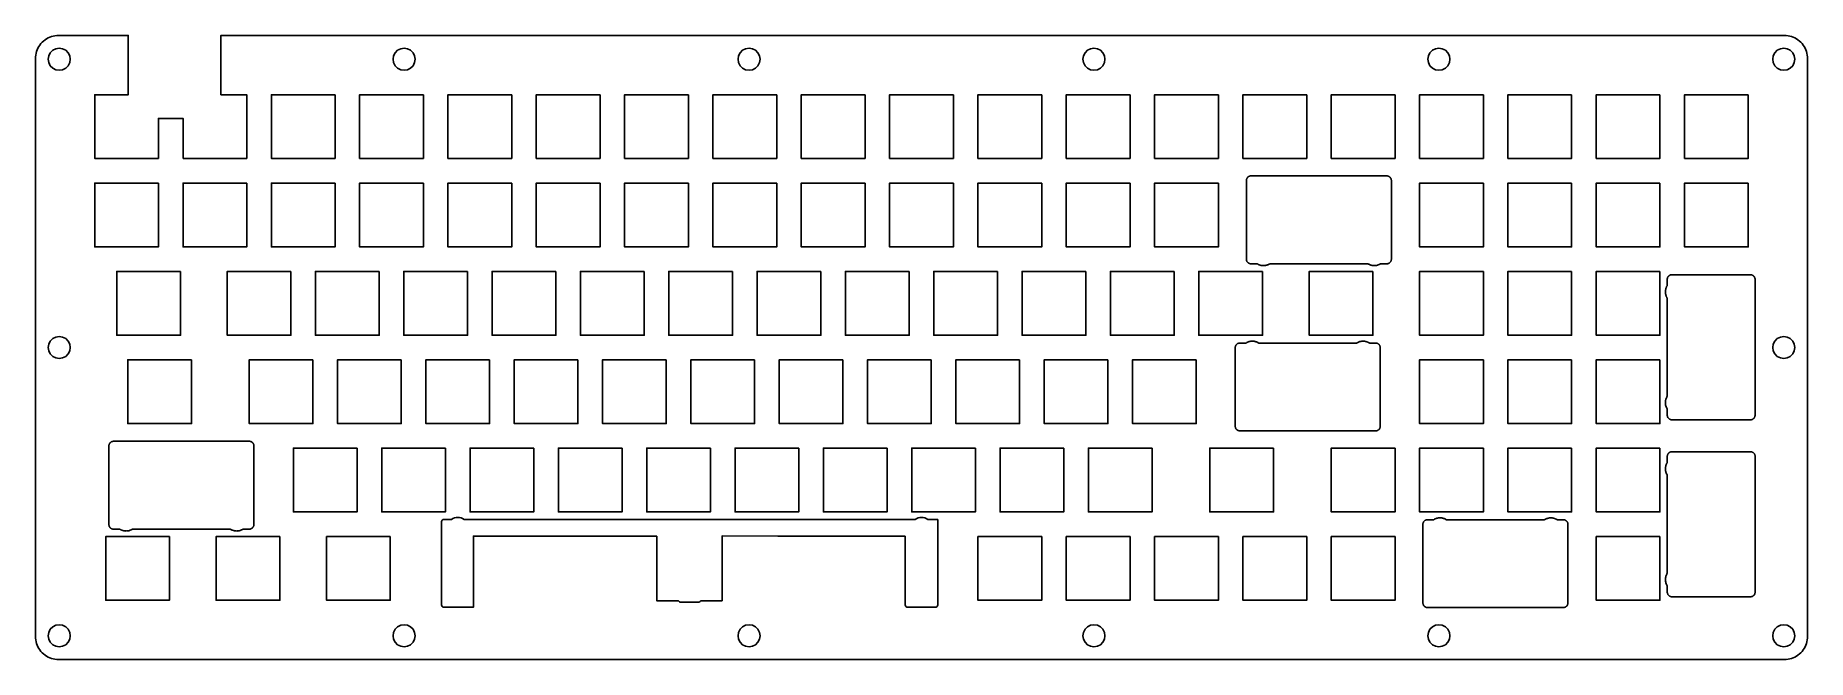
# Model space of a CAD drawing. Extents: x 3 to 385, y 7 to 142.
import ezdxf

# ---------------------------------------------------------------- set-up
doc = ezdxf.new("R2010")
doc.units = 0
doc.layers.add('Layer_1', color=7, linetype='CONTINUOUS')

msp = doc.modelspace()

# ---------------------------------------------------------------- linework, layer by layer
at = {"layer": 'Layer_1', "color": 7}
for points in [[(34.792479, 115.246867), (48.542479, 115.246867), (48.542479, 128.996867), (42.967479, 128.996867), (42.967479, 141.772867), (380.168479, 141.771867), (380.560479, 141.756867), (380.950479, 141.710867), (381.335479, 141.633867), (381.713479, 141.527867), (382.081479, 141.391867), (382.437479, 141.227867), (382.780479, 141.035867), (383.106479, 140.817867), (383.415479, 140.574867), (383.703479, 140.307867), (383.970479, 140.019867), (384.213479, 139.710867), (384.431479, 139.384867), (384.623479, 139.041867), (384.787479, 138.685867), (384.923479, 138.317867), (385.029479, 137.939867), (385.106479, 137.554867), (385.152479, 137.164867), (385.167479, 136.771867), (385.168479, 12.220867), (385.152479, 11.828867), (385.106479, 11.438867), (385.029479, 11.053867), (384.923479, 10.675867), (384.787479, 10.307867), (384.623479, 9.951867), (384.431479, 9.608867), (384.213479, 9.282867), (383.970479, 8.973867), (383.703479, 8.685867), (383.415479, 8.418867), (383.106479, 8.175867), (382.780479, 7.957867), (382.437479, 7.765867), (382.081479, 7.601867), (381.713479, 7.465867), (381.335479, 7.359867), (380.950479, 7.282867), (380.560479, 7.236867), (380.168479, 7.220867), (7.967479, 7.220867), (7.574479, 7.236867), (7.184479, 7.282867), (6.799479, 7.359867), (6.421479, 7.465867), (6.053479, 7.601867), (5.697479, 7.765867), (5.354479, 7.957867), (5.028479, 8.175867), (4.719479, 8.418867), (4.431479, 8.685867), (4.164479, 8.973867), (3.921479, 9.282867), (3.703479, 9.608867), (3.511479, 9.951867), (3.347479, 10.307867), (3.211479, 10.675867), (3.105479, 11.053867), (3.028479, 11.438867), (2.982479, 11.828867), (2.966479, 12.220867), (2.967479, 136.771867), (2.982479, 137.164867), (3.028479, 137.554867), (3.105479, 137.939867), (3.211479, 138.317867), (3.347479, 138.685867), (3.511479, 139.041867), (3.703479, 139.384867), (3.921479, 139.710867), (4.164479, 140.019867), (4.431479, 140.307867), (4.719479, 140.574867), (5.028479, 140.817867), (5.354479, 141.035867), (5.697479, 141.227867), (6.053479, 141.391867), (6.421479, 141.527867), (6.799479, 141.633867), (7.184479, 141.710867), (7.574479, 141.756867), (7.967479, 141.772867), (22.967479, 141.772867), (22.967479, 128.996867), (15.742479, 128.996867), (15.742479, 115.246867), (29.492479, 115.246867), (29.492479, 123.871867), (34.792479, 123.871867)], [(6.696479, 134.725867), (7.358479, 134.388867), (8.092479, 134.271867), (8.825479, 134.388867), (9.487479, 134.725867), (10.013479, 135.251867), (10.350479, 135.913867), (10.467479, 136.646867), (10.350479, 137.380867), (10.013479, 138.042867), (9.487479, 138.568867), (8.825479, 138.905867), (8.092479, 139.021867), (7.358479, 138.905867), (6.696479, 138.568867), (6.170479, 138.042867), (5.833479, 137.380867), (5.717479, 136.646867), (5.833479, 135.913867), (6.170479, 135.251867)], [(81.086479, 134.725867), (81.748479, 134.388867), (82.482479, 134.271867), (83.216479, 134.388867), (83.878479, 134.725867), (84.403479, 135.251867), (84.740479, 135.913867), (84.857479, 136.646867), (84.740479, 137.380867), (84.403479, 138.042867), (83.878479, 138.568867), (83.216479, 138.905867), (82.482479, 139.021867), (81.748479, 138.905867), (81.086479, 138.568867), (80.560479, 138.042867), (80.223479, 137.380867), (80.107479, 136.646867), (80.223479, 135.913867), (80.560479, 135.251867)], [(155.476479, 134.725867), (156.138479, 134.388867), (156.872479, 134.271867), (157.606479, 134.388867), (158.268479, 134.725867), (158.793479, 135.251867), (159.131479, 135.913867), (159.247479, 136.646867), (159.131479, 137.380867), (158.793479, 138.042867), (158.268479, 138.568867), (157.606479, 138.905867), (156.872479, 139.021867), (156.138479, 138.905867), (155.476479, 138.568867), (154.950479, 138.042867), (154.613479, 137.380867), (154.497479, 136.646867), (154.613479, 135.913867), (154.950479, 135.251867)], [(229.866479, 134.725867), (230.528479, 134.388867), (231.262479, 134.271867), (231.996479, 134.388867), (232.658479, 134.725867), (233.184479, 135.251867), (233.521479, 135.913867), (233.637479, 136.646867), (233.521479, 137.380867), (233.184479, 138.042867), (232.658479, 138.568867), (231.996479, 138.905867), (231.262479, 139.021867), (230.528479, 138.905867), (229.866479, 138.568867), (229.341479, 138.042867), (229.003479, 137.380867), (228.887479, 136.646867), (229.003479, 135.913867), (229.341479, 135.251867)], [(304.256479, 134.725867), (304.918479, 134.388867), (305.652479, 134.271867), (306.386479, 134.388867), (307.048479, 134.725867), (307.574479, 135.251867), (307.911479, 135.913867), (308.027479, 136.646867), (307.911479, 137.380867), (307.574479, 138.042867), (307.048479, 138.568867), (306.386479, 138.905867), (305.652479, 139.021867), (304.918479, 138.905867), (304.256479, 138.568867), (303.731479, 138.042867), (303.394479, 137.380867), (303.277479, 136.646867), (303.394479, 135.913867), (303.731479, 135.251867)], [(378.647479, 134.725867), (379.309479, 134.388867), (380.043479, 134.271867), (380.776479, 134.388867), (381.438479, 134.725867), (381.964479, 135.251867), (382.301479, 135.913867), (382.418479, 136.646867), (382.301479, 137.380867), (381.964479, 138.042867), (381.438479, 138.568867), (380.776479, 138.905867), (380.043479, 139.021867), (379.309479, 138.905867), (378.647479, 138.568867), (378.121479, 138.042867), (377.784479, 137.380867), (377.668479, 136.646867), (377.784479, 135.913867), (378.121479, 135.251867)], [(67.592479, 128.996867), (53.842479, 128.996867), (53.842479, 115.246867), (67.592479, 115.246867)], [(86.642479, 128.996867), (72.892479, 128.996867), (72.892479, 115.246867), (86.642479, 115.246867)], [(105.692479, 128.996867), (91.942479, 128.996867), (91.942479, 115.246867), (105.692479, 115.246867)], [(124.741479, 128.996867), (110.991479, 128.996867), (110.991479, 115.246867), (124.741479, 115.246867)], [(143.792479, 128.996867), (130.042479, 128.996867), (130.042479, 115.246867), (143.792479, 115.246867)], [(162.842479, 128.996867), (149.092479, 128.996867), (149.092479, 115.246867), (162.842479, 115.246867)], [(181.892479, 128.996867), (168.142479, 128.996867), (168.142479, 115.246867), (181.892479, 115.246867)], [(200.942479, 128.996867), (187.192479, 128.996867), (187.192479, 115.246867), (200.942479, 115.246867)], [(219.992479, 128.996867), (206.242479, 128.996867), (206.242479, 115.246867), (219.992479, 115.246867)], [(239.042479, 128.996867), (225.292479, 128.996867), (225.292479, 115.246867), (239.042479, 115.246867)], [(258.092479, 128.996867), (244.342479, 128.996867), (244.342479, 115.246867), (258.092479, 115.246867)], [(277.142479, 128.996867), (263.392479, 128.996867), (263.392479, 115.246867), (277.142479, 115.246867)], [(296.192479, 128.996867), (282.442479, 128.996867), (282.442479, 115.246867), (296.192479, 115.246867)], [(315.242479, 128.996867), (301.492479, 128.996867), (301.492479, 115.246867), (315.242479, 115.246867)], [(334.292479, 128.996867), (320.542479, 128.996867), (320.542479, 115.246867), (334.292479, 115.246867)], [(353.342479, 128.996867), (339.592479, 128.996867), (339.592479, 115.246867), (353.342479, 115.246867)], [(372.392479, 128.996867), (358.642479, 128.996867), (358.642479, 115.246867), (372.392479, 115.246867)], [(29.492479, 109.946867), (15.742479, 109.946867), (15.742479, 96.196867), (29.492479, 96.196867)], [(48.542479, 109.946867), (34.792479, 109.946867), (34.792479, 96.196867), (48.542479, 96.196867)], [(67.592479, 109.946867), (53.842479, 109.946867), (53.842479, 96.196867), (67.592479, 96.196867)], [(86.642479, 109.946867), (72.892479, 109.946867), (72.892479, 96.196867), (86.642479, 96.196867)], [(105.692479, 109.946867), (91.942479, 109.946867), (91.942479, 96.196867), (105.692479, 96.196867)], [(124.741479, 109.946867), (110.991479, 109.946867), (110.991479, 96.196867), (124.741479, 96.196867)], [(143.792479, 109.946867), (130.042479, 109.946867), (130.042479, 96.196867), (143.792479, 96.196867)], [(162.842479, 109.946867), (149.092479, 109.946867), (149.092479, 96.196867), (162.842479, 96.196867)], [(181.892479, 109.946867), (168.142479, 109.946867), (168.142479, 96.196867), (181.892479, 96.196867)], [(200.942479, 109.946867), (187.192479, 109.946867), (187.192479, 96.196867), (200.942479, 96.196867)], [(219.992479, 109.946867), (206.242479, 109.946867), (206.242479, 96.196867), (219.992479, 96.196867)], [(239.042479, 109.946867), (225.292479, 109.946867), (225.292479, 96.196867), (239.042479, 96.196867)], [(258.092479, 109.946867), (244.342479, 109.946867), (244.342479, 96.196867), (258.092479, 96.196867)], [(315.242479, 109.946867), (301.492479, 109.946867), (301.492479, 96.196867), (315.242479, 96.196867)], [(334.292479, 109.946867), (320.542479, 109.946867), (320.542479, 96.196867), (334.292479, 96.196867)], [(353.342479, 109.946867), (339.592479, 109.946867), (339.592479, 96.196867), (353.342479, 96.196867)], [(372.392479, 109.946867), (358.642479, 109.946867), (358.642479, 96.196867), (372.392479, 96.196867)], [(34.254479, 90.896867), (20.504479, 90.896867), (20.504479, 77.146867), (34.254479, 77.146867)], [(58.067479, 90.896867), (44.317479, 90.896867), (44.317479, 77.146867), (58.067479, 77.146867)], [(77.117479, 90.896867), (63.367479, 90.896867), (63.367479, 77.146867), (77.117479, 77.146867)], [(96.167479, 90.896867), (82.417479, 90.896867), (82.417479, 77.146867), (96.167479, 77.146867)], [(115.217479, 90.896867), (101.467479, 90.896867), (101.467479, 77.146867), (115.217479, 77.146867)], [(134.267479, 90.896867), (120.517479, 90.896867), (120.517479, 77.146867), (134.267479, 77.146867)], [(153.317479, 90.896867), (139.567479, 90.896867), (139.567479, 77.146867), (153.317479, 77.146867)], [(172.367479, 90.896867), (158.617479, 90.896867), (158.617479, 77.146867), (172.367479, 77.146867)], [(191.417479, 90.896867), (177.667479, 90.896867), (177.667479, 77.146867), (191.417479, 77.146867)], [(210.467479, 90.896867), (196.717479, 90.896867), (196.717479, 77.146867), (210.467479, 77.146867)], [(229.517479, 90.896867), (215.767479, 90.896867), (215.767479, 77.146867), (229.517479, 77.146867)], [(248.567479, 90.896867), (234.817479, 90.896867), (234.817479, 77.146867), (248.567479, 77.146867)], [(267.617479, 90.896867), (253.867479, 90.896867), (253.867479, 77.146867), (267.617479, 77.146867)], [(291.429479, 90.896867), (277.679479, 90.896867), (277.679479, 77.146867), (291.429479, 77.146867)], [(315.242479, 90.896867), (301.492479, 90.896867), (301.492479, 77.146867), (315.242479, 77.146867)], [(334.292479, 90.896867), (320.542479, 90.896867), (320.542479, 77.146867), (334.292479, 77.146867)], [(353.342479, 90.896867), (339.592479, 90.896867), (339.592479, 77.146867), (353.342479, 77.146867)], [(6.696479, 72.575867), (7.358479, 72.237867), (8.092479, 72.121867), (8.825479, 72.237867), (9.487479, 72.575867), (10.013479, 73.100867), (10.350479, 73.762867), (10.467479, 74.496867), (10.350479, 75.230867), (10.013479, 75.892867), (9.487479, 76.417867), (8.825479, 76.755867), (8.092479, 76.871867), (7.358479, 76.755867), (6.696479, 76.417867), (6.170479, 75.892867), (5.833479, 75.230867), (5.717479, 74.496867), (5.833479, 73.762867), (6.170479, 73.100867)], [(378.647479, 72.575867), (379.309479, 72.237867), (380.043479, 72.121867), (380.776479, 72.237867), (381.438479, 72.575867), (381.964479, 73.100867), (382.301479, 73.762867), (382.418479, 74.496867), (382.301479, 75.230867), (381.964479, 75.892867), (381.438479, 76.417867), (380.776479, 76.755867), (380.043479, 76.871867), (379.309479, 76.755867), (378.647479, 76.417867), (378.121479, 75.892867), (377.784479, 75.230867), (377.668479, 74.496867), (377.784479, 73.762867), (378.121479, 73.100867)], [(36.635479, 71.846867), (22.885479, 71.846867), (22.885479, 58.096867), (36.635479, 58.096867)], [(62.828479, 71.846867), (49.079479, 71.846867), (49.079479, 58.096867), (62.828479, 58.096867)], [(81.879479, 71.846867), (68.129479, 71.846867), (68.129479, 58.096867), (81.879479, 58.096867)], [(100.929479, 71.846867), (87.179479, 71.846867), (87.179479, 58.096867), (100.929479, 58.096867)], [(119.979479, 71.846867), (106.229479, 71.846867), (106.229479, 58.096867), (119.979479, 58.096867)], [(139.029479, 71.846867), (125.279479, 71.846867), (125.279479, 58.096867), (139.029479, 58.096867)], [(158.079479, 71.846867), (144.329479, 71.846867), (144.329479, 58.096867), (158.079479, 58.096867)], [(177.129479, 71.846867), (163.379479, 71.846867), (163.379479, 58.096867), (177.129479, 58.096867)], [(196.179479, 71.846867), (182.429479, 71.846867), (182.429479, 58.096867), (196.179479, 58.096867)], [(215.229479, 71.846867), (201.479479, 71.846867), (201.479479, 58.096867), (215.229479, 58.096867)], [(234.279479, 71.846867), (220.529479, 71.846867), (220.529479, 58.096867), (234.279479, 58.096867)], [(253.329479, 71.846867), (239.579479, 71.846867), (239.579479, 58.096867), (253.329479, 58.096867)], [(315.242479, 71.846867), (301.492479, 71.846867), (301.492479, 58.096867), (315.242479, 58.096867)], [(334.292479, 71.846867), (320.542479, 71.846867), (320.542479, 58.096867), (334.292479, 58.096867)], [(353.342479, 71.846867), (339.592479, 71.846867), (339.592479, 58.096867), (353.342479, 58.096867)], [(72.354479, 52.796867), (58.604479, 52.796867), (58.604479, 39.046867), (72.354479, 39.046867)], [(91.404479, 52.796867), (77.654479, 52.796867), (77.654479, 39.046867), (91.404479, 39.046867)], [(110.454479, 52.796867), (96.704479, 52.796867), (96.704479, 39.046867), (110.454479, 39.046867)], [(129.504479, 52.796867), (115.754479, 52.796867), (115.754479, 39.046867), (129.504479, 39.046867)], [(148.554479, 52.796867), (134.804479, 52.796867), (134.804479, 39.046867), (148.554479, 39.046867)], [(167.604479, 52.796867), (153.854479, 52.796867), (153.854479, 39.046867), (167.604479, 39.046867)], [(186.654479, 52.796867), (172.904479, 52.796867), (172.904479, 39.046867), (186.654479, 39.046867)], [(205.704479, 52.796867), (191.954479, 52.796867), (191.954479, 39.046867), (205.704479, 39.046867)], [(224.754479, 52.796867), (211.004479, 52.796867), (211.004479, 39.046867), (224.754479, 39.046867)], [(243.804479, 52.796867), (230.054479, 52.796867), (230.054479, 39.046867), (243.804479, 39.046867)], [(269.998479, 52.796867), (256.248479, 52.796867), (256.248479, 39.046867), (269.998479, 39.046867)], [(296.192479, 52.796867), (282.442479, 52.796867), (282.442479, 39.046867), (296.192479, 39.046867)], [(315.242479, 52.796867), (301.492479, 52.796867), (301.492479, 39.046867), (315.242479, 39.046867)], [(334.292479, 52.796867), (320.542479, 52.796867), (320.542479, 39.046867), (334.292479, 39.046867)], [(353.342479, 52.796867), (339.592479, 52.796867), (339.592479, 39.046867), (353.342479, 39.046867)], [(31.873479, 33.746867), (18.123479, 33.746867), (18.123479, 19.996867), (31.873479, 19.996867)], [(55.685479, 33.746867), (41.935479, 33.746867), (41.935479, 19.996867), (55.685479, 19.996867)], [(79.498479, 33.746867), (65.748479, 33.746867), (65.748479, 19.996867), (79.498479, 19.996867)], [(219.992479, 33.746867), (206.242479, 33.746867), (206.242479, 19.996867), (219.992479, 19.996867)], [(239.042479, 33.746867), (225.292479, 33.746867), (225.292479, 19.996867), (239.042479, 19.996867)], [(258.092479, 33.746867), (244.342479, 33.746867), (244.342479, 19.996867), (258.092479, 19.996867)], [(277.142479, 33.746867), (263.392479, 33.746867), (263.392479, 19.996867), (277.142479, 19.996867)], [(296.192479, 33.746867), (282.442479, 33.746867), (282.442479, 19.996867), (296.192479, 19.996867)], [(353.342479, 33.746867), (339.592479, 33.746867), (339.592479, 19.996867), (353.342479, 19.996867)], [(6.696479, 10.424867), (7.358479, 10.087867), (8.092479, 9.970867), (8.825479, 10.087867), (9.487479, 10.424867), (10.013479, 10.950867), (10.350479, 11.612867), (10.467479, 12.345867), (10.350479, 13.079867), (10.013479, 13.741867), (9.487479, 14.267867), (8.825479, 14.604867), (8.092479, 14.720867), (7.358479, 14.604867), (6.696479, 14.267867), (6.170479, 13.741867), (5.833479, 13.079867), (5.717479, 12.345867), (5.833479, 11.612867), (6.170479, 10.950867)], [(81.086479, 10.424867), (81.748479, 10.087867), (82.482479, 9.970867), (83.216479, 10.087867), (83.878479, 10.424867), (84.403479, 10.950867), (84.740479, 11.612867), (84.857479, 12.345867), (84.740479, 13.079867), (84.403479, 13.741867), (83.878479, 14.267867), (83.216479, 14.604867), (82.482479, 14.720867), (81.748479, 14.604867), (81.086479, 14.267867), (80.560479, 13.741867), (80.223479, 13.079867), (80.107479, 12.345867), (80.223479, 11.612867), (80.560479, 10.950867)], [(155.476479, 10.424867), (156.138479, 10.087867), (156.872479, 9.970867), (157.606479, 10.087867), (158.268479, 10.424867), (158.793479, 10.950867), (159.131479, 11.612867), (159.247479, 12.345867), (159.131479, 13.079867), (158.793479, 13.741867), (158.268479, 14.267867), (157.606479, 14.604867), (156.872479, 14.720867), (156.138479, 14.604867), (155.476479, 14.267867), (154.950479, 13.741867), (154.613479, 13.079867), (154.497479, 12.345867), (154.613479, 11.612867), (154.950479, 10.950867)], [(229.866479, 10.424867), (230.528479, 10.087867), (231.262479, 9.970867), (231.996479, 10.087867), (232.658479, 10.424867), (233.184479, 10.950867), (233.521479, 11.612867), (233.637479, 12.345867), (233.521479, 13.079867), (233.184479, 13.741867), (232.658479, 14.267867), (231.996479, 14.604867), (231.262479, 14.720867), (230.528479, 14.604867), (229.866479, 14.267867), (229.341479, 13.741867), (229.003479, 13.079867), (228.887479, 12.345867), (229.003479, 11.612867), (229.341479, 10.950867)], [(304.256479, 10.424867), (304.918479, 10.087867), (305.652479, 9.970867), (306.386479, 10.087867), (307.048479, 10.424867), (307.574479, 10.950867), (307.911479, 11.612867), (308.027479, 12.345867), (307.911479, 13.079867), (307.574479, 13.741867), (307.048479, 14.267867), (306.386479, 14.604867), (305.652479, 14.720867), (304.918479, 14.604867), (304.256479, 14.267867), (303.731479, 13.741867), (303.394479, 13.079867), (303.277479, 12.345867), (303.394479, 11.612867), (303.731479, 10.950867)], [(378.647479, 10.424867), (379.309479, 10.087867), (380.043479, 9.970867), (380.776479, 10.087867), (381.438479, 10.424867), (381.964479, 10.950867), (382.301479, 11.612867), (382.418479, 12.345867), (382.301479, 13.079867), (381.964479, 13.741867), (381.438479, 14.267867), (380.776479, 14.604867), (380.043479, 14.720867), (379.309479, 14.604867), (378.647479, 14.267867), (378.121479, 13.741867), (377.784479, 13.079867), (377.668479, 12.345867), (377.784479, 11.612867), (378.121479, 10.950867)]]:
    msp.add_lwpolyline(points, close=True, dxfattribs=at)
for points in [[(294.404593, 111.490557), (265.128605, 111.490557)], [(264.128585, 93.550563), (264.128585, 110.490564)], [(295.404585, 93.550563), (295.404585, 110.490564)], [(266.472132, 92.550544), (265.128605, 92.550544)], [(290.348133, 92.550544), (269.185064, 92.550544)], [(294.404593, 92.550544), (293.061065, 92.550544)], [(354.909331, 87.845318), (354.909331, 89.188845)], [(355.90935, 90.188865), (372.849351, 90.188865)], [(373.849344, 59.912858), (373.849344, 89.188845)], [(354.909331, 63.969317), (354.909331, 85.132386)], [(261.736555, 74.463744), (261.736555, 57.523743)], [(262.736548, 75.463763), (264.080075, 75.463763)], [(266.793007, 75.463763), (287.956076, 75.463763)], [(290.669008, 75.463763), (292.012535, 75.463763)], [(293.012555, 74.463744), (293.012555, 57.523743)], [(354.909331, 59.912858), (354.909331, 61.256385)], [(355.90935, 58.912865), (372.849351, 58.912865)], [(49.08723, 54.274224), (19.811242, 54.274224)], [(262.736548, 56.52375), (292.012535, 56.52375)], [(18.811222, 36.33423), (18.811222, 53.274231)], [(50.087222, 36.33423), (50.087222, 53.274231)], [(354.915971, 49.689628), (354.915971, 51.033155)], [(355.91599, 52.033175), (372.855991, 52.033175)], [(373.855984, 21.757168), (373.855984, 51.033155)], [(354.915971, 25.813627), (354.915971, 46.976696)], [(21.154769, 35.334211), (19.811242, 35.334211)], [(45.03077, 35.334211), (23.867701, 35.334211)], [(49.08723, 35.334211), (47.743702, 35.334211)], [(90.55223, 19.009954), (90.55223, 36.949948)], [(91.052213, 37.449958), (92.695752, 37.449958)], [(95.408683, 37.449958), (97.458198, 37.449958), (100.17113, 37.449958), (192.708254, 37.449958)], [(195.421186, 37.449958), (197.562001, 37.449958)], [(197.56473, 33.794949), (197.56473, 37.444889)], [(302.213325, 36.373124), (302.213325, 19.433123)], [(303.213318, 37.373143), (304.556845, 37.373143)], [(307.269777, 37.373143), (328.432846, 37.373143)], [(331.145778, 37.373143), (332.489305, 37.373143)], [(333.489325, 36.373124), (333.489325, 19.433123)], [(136.95848, 33.794969), (102.31473, 33.794969), (97.44277, 33.843569), (97.44277, 32.409159), (97.44277, 29.179159), (97.44277, 24.579159), (97.44277, 20.109159), (97.44277, 18.495989), (97.43112, 18.485289)], [(136.95848, 33.79495), (136.95848, 20.994938)], [(151.06777, 19.879159), (151.06777, 24.579159), (151.06777, 29.179159), (151.06777, 33.879159), (163.06468, 33.794959), (190.56473, 33.794959)], [(190.564732, 33.79495), (190.564732, 19.009954)], [(197.564734, 33.79495), (197.564734, 19.009954)], [(354.915971, 21.757168), (354.915971, 23.100695)], [(136.95848, 20.994939), (136.95048, 19.880739), (137.06777, 19.878739), (141.69323, 19.878739), (141.70493, 19.794939)], [(146.065651, 19.594948), (142.051286, 19.594948)], [(146.412069, 19.794946), (146.435829, 19.878729), (151.06781, 19.878729)], [(355.91599, 20.757175), (372.855991, 20.757175)], [(91.052213, 18.509944), (97.431121, 18.509944)], [(191.064715, 18.509944), (197.064724, 18.509944)], [(303.213318, 18.43313), (332.489305, 18.43313)]]:
    msp.add_lwpolyline(points, dxfattribs=at)
for points in [[(264.225886, 110.921369), (264.205884, 110.879528), (264.188701, 110.836081), (264.174589, 110.791271)], [(264.270839, 111.004927), (264.254593, 110.977879), (264.239573, 110.95), (264.225886, 110.921369)], [(264.328137, 111.090057), (264.307632, 111.062731), (264.288505, 111.03432), (264.270839, 111.004927)], [(264.400098, 111.175623), (264.374566, 111.148485), (264.350537, 111.119918), (264.328137, 111.090057)], [(264.485524, 111.256403), (264.455491, 111.231162), (264.426964, 111.20418), (264.400098, 111.175623)], [(264.575991, 111.324139), (264.54454, 111.303237), (264.514337, 111.280623), (264.485524, 111.256403)], [(264.665938, 111.377334), (264.634966, 111.361141), (264.604949, 111.343375), (264.575991, 111.324139)], [(264.76807, 111.423601), (264.733029, 111.410055), (264.698943, 111.394587), (264.665938, 111.377334)], [(264.848178, 111.450711), (264.820979, 111.442773), (264.794256, 111.433724), (264.76807, 111.423601)], [(264.938041, 111.472433), (264.907572, 111.466559), (264.877594, 111.459283), (264.848178, 111.450711)], [(265.021962, 111.484948), (264.99362, 111.481932), (264.965629, 111.477751), (264.938041, 111.472433)], [(265.128605, 111.490557), (265.092582, 111.490557), (265.057, 111.488705), (265.021962, 111.484948)], [(294.523928, 111.483524), (294.484796, 111.488181), (294.444971, 111.490562), (294.404587, 111.490562)], [(294.650787, 111.460029), (294.609465, 111.47048), (294.567118, 111.478391), (294.523928, 111.483524)], [(294.743458, 111.431685), (294.713218, 111.442585), (294.682302, 111.452057), (294.650787, 111.460029)], [(294.829791, 111.395921), (294.801703, 111.409123), (294.7729, 111.421083), (294.743458, 111.431685)], [(294.884168, 111.368272), (294.866362, 111.378035), (294.848233, 111.387242), (294.829791, 111.395921)], [(294.954267, 111.326068), (294.931539, 111.34107), (294.908148, 111.355141), (294.884168, 111.368272)], [(294.998503, 111.295167), (294.984056, 111.305857), (294.969301, 111.316149), (294.954267, 111.326068)], [(295.028726, 111.271911), (295.018804, 111.279848), (295.008724, 111.2876), (294.998503, 111.295167)], [(295.078148, 111.229691), (295.06214, 111.244296), (295.045659, 111.258369), (295.028726, 111.271911)], [(295.122113, 111.187083), (295.107905, 111.20174), (295.093232, 111.215938), (295.078148, 111.229691)], [(295.202036, 111.094026), (295.177298, 111.12667), (295.150596, 111.157746), (295.122113, 111.187083)], [(295.247788, 111.028375), (295.233395, 111.050891), (295.218131, 111.072788), (295.202036, 111.094026)], [(295.294704, 110.946735), (295.280337, 110.974741), (295.264658, 111.00198), (295.247788, 111.028375)], [(295.335227, 110.857208), (295.323162, 110.887818), (295.309616, 110.917689), (295.294704, 110.946735)], [(295.366326, 110.765437), (295.35741, 110.796679), (295.347012, 110.827294), (295.335227, 110.857208)], [(264.143397, 110.662998), (264.13366, 110.606981), (264.12858, 110.549368), (264.12858, 110.490567)], [(264.174589, 110.791271), (264.161465, 110.749623), (264.151014, 110.7068), (264.143397, 110.662998)], [(295.392626, 110.645729), (295.386276, 110.686499), (295.377465, 110.726453), (295.366326, 110.765437)], [(295.404585, 110.490564), (295.404585, 110.543341), (295.400484, 110.595162), (295.392626, 110.645729)], [(264.128585, 93.550563), (264.128585, 93.507063), (264.131364, 93.464211), (264.136761, 93.422177)], [(264.136761, 93.422177), (264.14065, 93.391829), (264.145889, 93.361907), (264.152451, 93.332475)], [(264.152451, 93.332475), (264.157399, 93.310276), (264.163061, 93.288329), (264.169464, 93.266702)], [(264.169464, 93.266702), (264.180708, 93.228687), (264.194123, 93.191616), (264.209609, 93.155633)], [(264.209609, 93.155633), (264.227045, 93.11512), (264.247076, 93.075985), (264.2695, 93.038446)], [(264.2695, 93.038446), (264.290481, 93.003317), (264.313564, 92.969586), (264.338561, 92.93742)], [(264.338561, 92.93742), (264.367229, 92.900532), (264.398426, 92.865705), (264.431888, 92.833198)], [(264.431888, 92.833198), (264.470972, 92.79523), (264.513149, 92.76043), (264.558007, 92.729209)], [(264.558007, 92.729209), (264.598224, 92.701216), (264.640594, 92.676102), (264.684822, 92.654163)], [(264.684822, 92.654163), (264.716233, 92.638579), (264.748581, 92.624603), (264.78176, 92.612332)], [(264.78176, 92.612332), (264.808649, 92.602384), (264.836087, 92.593573), (264.864011, 92.585926)], [(264.864011, 92.585926), (264.88613, 92.579868), (264.90854, 92.574576), (264.931236, 92.570025)], [(264.931236, 92.570025), (264.959631, 92.564336), (264.98846, 92.559865), (265.017668, 92.556637)], [(265.017668, 92.556637), (265.054101, 92.552615), (265.091121, 92.550552), (265.128626, 92.550552)], [(266.472132, 92.550544), (266.524763, 92.516547), (266.578355, 92.484718), (266.632782, 92.455056)], [(266.632782, 92.455056), (266.680254, 92.429179), (266.728366, 92.404957), (266.77703, 92.382383)], [(266.77703, 92.382383), (266.840295, 92.353032), (266.904499, 92.326471), (266.969464, 92.302695)], [(266.969464, 92.302695), (267.03723, 92.277904), (267.105823, 92.256123), (267.17504, 92.237388)], [(267.17504, 92.237388), (267.248571, 92.217492), (267.322808, 92.201), (267.397505, 92.187938)], [(267.397505, 92.187938), (267.461293, 92.176799), (267.52542, 92.16812), (267.58973, 92.161956)], [(267.58973, 92.161956), (267.667404, 92.154521), (267.74535, 92.150711), (267.823299, 92.150552)], [(267.823299, 92.150552), (267.898977, 92.150393), (267.974662, 92.153674), (268.050107, 92.160368)], [(268.050107, 92.160368), (268.122484, 92.166797), (268.194644, 92.176375), (268.266367, 92.189123)], [(268.266367, 92.189123), (268.363252, 92.206347), (268.459344, 92.229305), (268.554115, 92.258036)], [(268.554115, 92.258036), (268.633847, 92.282219), (268.712643, 92.310458), (268.790187, 92.342782)], [(268.790187, 92.342782), (268.857161, 92.370701), (268.923203, 92.40166), (268.988111, 92.435662)], [(268.988111, 92.435662), (269.055043, 92.470724), (269.120768, 92.50902), (269.185064, 92.550552)], [(290.348133, 92.550544), (290.417332, 92.505845), (290.488188, 92.464895), (290.560421, 92.42769)], [(290.560421, 92.42769), (290.646332, 92.383438), (290.734195, 92.344489), (290.823539, 92.310837)], [(290.823539, 92.310837), (290.910814, 92.277962), (290.999508, 92.250146), (291.089178, 92.227387)], [(291.089178, 92.227387), (291.161804, 92.208946), (291.235069, 92.193835), (291.308745, 92.182035)], [(291.308745, 92.182035), (291.444249, 92.160339), (291.581144, 92.149848), (291.717992, 92.150578)], [(291.717992, 92.150578), (291.827784, 92.151108), (291.937543, 92.158966), (292.046531, 92.173994)], [(292.046531, 92.173994), (292.171305, 92.191192), (292.295067, 92.217865), (292.416698, 92.253996)], [(292.416698, 92.253996), (292.528493, 92.287204), (292.638485, 92.328405), (292.745816, 92.377602)], [(292.745816, 92.377602), (292.853896, 92.427139), (292.959272, 92.484784), (293.061065, 92.550536)], [(294.404593, 92.550544), (294.473932, 92.550544), (294.541623, 92.557608), (294.606988, 92.571049)], [(294.606988, 92.571049), (294.675566, 92.585151), (294.741579, 92.606262), (294.804248, 92.633615)], [(294.804248, 92.633615), (294.869981, 92.662306), (294.932031, 92.697858), (294.989494, 92.739364)], [(294.989494, 92.739364), (295.04385, 92.778628), (295.094102, 92.823218), (295.139486, 92.872372)], [(295.139486, 92.872372), (295.185558, 92.92227), (295.226611, 92.976875), (295.261845, 93.035377)], [(295.261845, 93.035377), (295.293053, 93.087198), (295.319696, 93.142078), (295.341215, 93.199461)], [(295.341215, 93.199461), (295.362302, 93.255698), (295.378476, 93.31434), (295.389202, 93.374861)], [(295.389202, 93.374861), (295.399309, 93.431908), (295.404575, 93.490624), (295.404575, 93.550574)], [(354.915424, 89.299782), (354.911402, 89.263349), (354.909339, 89.226329), (354.909339, 89.188824)], [(354.928812, 89.386214), (354.923124, 89.357819), (354.918652, 89.32899), (354.915424, 89.299782)], [(354.944714, 89.453439), (354.938655, 89.43132), (354.933363, 89.40891), (354.928812, 89.386214)], [(354.971119, 89.53569), (354.961171, 89.508801), (354.95236, 89.481363), (354.944714, 89.453439)], [(355.01295, 89.632628), (354.997366, 89.601217), (354.98339, 89.568869), (354.971119, 89.53569)], [(355.087996, 89.759443), (355.060003, 89.719226), (355.034889, 89.676856), (355.01295, 89.632628)], [(355.191985, 89.885562), (355.154017, 89.846478), (355.119217, 89.804301), (355.087996, 89.759443)], [(355.296207, 89.978889), (355.259319, 89.950221), (355.224492, 89.919024), (355.191985, 89.885562)], [(355.397233, 90.04795), (355.362104, 90.026969), (355.328373, 90.003886), (355.296207, 89.978889)], [(355.51442, 90.107841), (355.473907, 90.090405), (355.434772, 90.070374), (355.397233, 90.04795)], [(355.625489, 90.147986), (355.587474, 90.136742), (355.550403, 90.123327), (355.51442, 90.107841)], [(355.691262, 90.164999), (355.669063, 90.160051), (355.647116, 90.154389), (355.625489, 90.147986)], [(355.780964, 90.180689), (355.750616, 90.1768), (355.720694, 90.171561), (355.691262, 90.164999)], [(355.90935, 90.188865), (355.86585, 90.188865), (355.822998, 90.186086), (355.780964, 90.180689)], [(373.021785, 90.174053), (372.965768, 90.18379), (372.908155, 90.18887), (372.849354, 90.18887)], [(373.150058, 90.142861), (373.10841, 90.155985), (373.065587, 90.166436), (373.021785, 90.174053)], [(373.280156, 90.091564), (373.238315, 90.111566), (373.194868, 90.128749), (373.150058, 90.142861)], [(373.363714, 90.046611), (373.336666, 90.062857), (373.308787, 90.077877), (373.280156, 90.091564)], [(373.448844, 89.989313), (373.421518, 90.009818), (373.393107, 90.028945), (373.363714, 90.046611)], [(373.53441, 89.917352), (373.507272, 89.942884), (373.478705, 89.966913), (373.448844, 89.989313)], [(373.61519, 89.831926), (373.589949, 89.861959), (373.562967, 89.890486), (373.53441, 89.917352)], [(373.682926, 89.741459), (373.662024, 89.77291), (373.63941, 89.803113), (373.61519, 89.831926)], [(373.736121, 89.651512), (373.719928, 89.682484), (373.702162, 89.712501), (373.682926, 89.741459)], [(373.782388, 89.54938), (373.768842, 89.584421), (373.753374, 89.618508), (373.736121, 89.651512)], [(373.809498, 89.469272), (373.80156, 89.496471), (373.792511, 89.523194), (373.782388, 89.54938)], [(373.83122, 89.379409), (373.825346, 89.409878), (373.81807, 89.439856), (373.809498, 89.469272)], [(373.843735, 89.295488), (373.840719, 89.32383), (373.836538, 89.351821), (373.83122, 89.379409)], [(373.849344, 89.188845), (373.849344, 89.224868), (373.847492, 89.26045), (373.843735, 89.295488)], [(354.509339, 86.494151), (354.50918, 86.418473), (354.512461, 86.342788), (354.519155, 86.267343)], [(354.520743, 86.72772), (354.513308, 86.650046), (354.509498, 86.5721), (354.509339, 86.494151)], [(354.519155, 86.267343), (354.525584, 86.194966), (354.535162, 86.122806), (354.54791, 86.051083)], [(354.546725, 86.919945), (354.535586, 86.856157), (354.526907, 86.79203), (354.520743, 86.72772)], [(354.596175, 87.14241), (354.576279, 87.068879), (354.559787, 86.994642), (354.546725, 86.919945)], [(354.54791, 86.051083), (354.565134, 85.954198), (354.588092, 85.858106), (354.616823, 85.763335)], [(354.661482, 87.347986), (354.636691, 87.28022), (354.61491, 87.211627), (354.596175, 87.14241)], [(354.616823, 85.763335), (354.641006, 85.683603), (354.669245, 85.604807), (354.701569, 85.527263)], [(354.74117, 87.54042), (354.711819, 87.477155), (354.685258, 87.412951), (354.661482, 87.347986)], [(354.701569, 85.527263), (354.729488, 85.460289), (354.760447, 85.394247), (354.794449, 85.329339)], [(354.813843, 87.684668), (354.787966, 87.637196), (354.763744, 87.589084), (354.74117, 87.54042)], [(354.794449, 85.329339), (354.829511, 85.262407), (354.867807, 85.196682), (354.909339, 85.132386)], [(354.909331, 87.845318), (354.875334, 87.792687), (354.843505, 87.739095), (354.813843, 87.684668)], [(261.751938, 74.639446), (261.741831, 74.582399), (261.736565, 74.523683), (261.736565, 74.463733)], [(261.799925, 74.814846), (261.778838, 74.758609), (261.762664, 74.699967), (261.751938, 74.639446)], [(261.879295, 74.97893), (261.848087, 74.927109), (261.821444, 74.872229), (261.799925, 74.814846)], [(262.001654, 75.141935), (261.955582, 75.092037), (261.914529, 75.037432), (261.879295, 74.97893)], [(262.151646, 75.274943), (262.09729, 75.235679), (262.047038, 75.191089), (262.001654, 75.141935)], [(262.336892, 75.380692), (262.271159, 75.352001), (262.209109, 75.316449), (262.151646, 75.274943)], [(262.534152, 75.443258), (262.465574, 75.429156), (262.399561, 75.408045), (262.336892, 75.380692)], [(262.736548, 75.463763), (262.667208, 75.463763), (262.599517, 75.456699), (262.534152, 75.443258)], [(264.395324, 75.636705), (264.287244, 75.587168), (264.181868, 75.529523), (264.080075, 75.463771)], [(264.724442, 75.760311), (264.612647, 75.727103), (264.502655, 75.685902), (264.395324, 75.636705)], [(265.094609, 75.840313), (264.969835, 75.823115), (264.846073, 75.796442), (264.724442, 75.760311)], [(265.423148, 75.863729), (265.313356, 75.863199), (265.203597, 75.855341), (265.094609, 75.840313)], [(265.832395, 75.832272), (265.696891, 75.853968), (265.559996, 75.864459), (265.423148, 75.863729)], [(266.051962, 75.78692), (265.979336, 75.805361), (265.906071, 75.820472), (265.832395, 75.832272)], [(266.317601, 75.70347), (266.230326, 75.736345), (266.141632, 75.764161), (266.051962, 75.78692)], [(266.580719, 75.586617), (266.494808, 75.630869), (266.406945, 75.669818), (266.317601, 75.70347)], [(266.793007, 75.463763), (266.723808, 75.508462), (266.652952, 75.549412), (266.580719, 75.586617)], [(288.153029, 75.578645), (288.086097, 75.543583), (288.020372, 75.505287), (287.956076, 75.463755)], [(288.350953, 75.671525), (288.283979, 75.643606), (288.217937, 75.612647), (288.153029, 75.578645)], [(288.587025, 75.756271), (288.507293, 75.732088), (288.428497, 75.703849), (288.350953, 75.671525)], [(288.874773, 75.825184), (288.777888, 75.80796), (288.681796, 75.785002), (288.587025, 75.756271)], [(289.091033, 75.853939), (289.018656, 75.84751), (288.946496, 75.837932), (288.874773, 75.825184)], [(289.317841, 75.863755), (289.242163, 75.863914), (289.166478, 75.860633), (289.091033, 75.853939)], [(289.55141, 75.852351), (289.473736, 75.859786), (289.39579, 75.863596), (289.317841, 75.863755)], [(289.743635, 75.826369), (289.679847, 75.837508), (289.61572, 75.846187), (289.55141, 75.852351)], [(289.9661, 75.776919), (289.892569, 75.796815), (289.818332, 75.813307), (289.743635, 75.826369)], [(290.171676, 75.711612), (290.10391, 75.736403), (290.035317, 75.758184), (289.9661, 75.776919)], [(290.36411, 75.631924), (290.300845, 75.661275), (290.236641, 75.687836), (290.171676, 75.711612)], [(290.508358, 75.559251), (290.460886, 75.585128), (290.412774, 75.60935), (290.36411, 75.631924)], [(290.669008, 75.463763), (290.616377, 75.49776), (290.562785, 75.529589), (290.508358, 75.559251)], [(292.123472, 75.45767), (292.087039, 75.461692), (292.050019, 75.463755), (292.012514, 75.463755)], [(292.209904, 75.444282), (292.181509, 75.449971), (292.15268, 75.454442), (292.123472, 75.45767)], [(292.277129, 75.428381), (292.25501, 75.434439), (292.2326, 75.439731), (292.209904, 75.444282)], [(292.35938, 75.401975), (292.332491, 75.411923), (292.305053, 75.420734), (292.277129, 75.428381)], [(292.456318, 75.360144), (292.424907, 75.375728), (292.392559, 75.389704), (292.35938, 75.401975)], [(292.583133, 75.285098), (292.542916, 75.313091), (292.500546, 75.338205), (292.456318, 75.360144)], [(292.709252, 75.181109), (292.670168, 75.219077), (292.627991, 75.253877), (292.583133, 75.285098)], [(292.802579, 75.076887), (292.773911, 75.113775), (292.742714, 75.148602), (292.709252, 75.181109)], [(292.87164, 74.975861), (292.850659, 75.01099), (292.827576, 75.044721), (292.802579, 75.076887)], [(292.931531, 74.858674), (292.914095, 74.899187), (292.894064, 74.938322), (292.87164, 74.975861)], [(292.971676, 74.747605), (292.960432, 74.78562), (292.947017, 74.822691), (292.931531, 74.858674)], [(292.988689, 74.681832), (292.983741, 74.704031), (292.978079, 74.725978), (292.971676, 74.747605)], [(293.004379, 74.59213), (293.00049, 74.622478), (292.995251, 74.6524), (292.988689, 74.681832)], [(293.012555, 74.463744), (293.012555, 74.507244), (293.009776, 74.550096), (293.004379, 74.59213)], [(354.540822, 63.008705), (354.519126, 62.873201), (354.508635, 62.736306), (354.509365, 62.599458)], [(354.509365, 62.599458), (354.509895, 62.489666), (354.517753, 62.379907), (354.532781, 62.270919)], [(354.532781, 62.270919), (354.549979, 62.146145), (354.576652, 62.022383), (354.612783, 61.900752)], [(354.586174, 63.228272), (354.567733, 63.155646), (354.552622, 63.082381), (354.540822, 63.008705)], [(354.669624, 63.493911), (354.636749, 63.406636), (354.608933, 63.317942), (354.586174, 63.228272)], [(354.612783, 61.900752), (354.645991, 61.788957), (354.687192, 61.678965), (354.736389, 61.571634)], [(354.786477, 63.757029), (354.742225, 63.671118), (354.703276, 63.583255), (354.669624, 63.493911)], [(354.736389, 61.571634), (354.785926, 61.463554), (354.843571, 61.358178), (354.909323, 61.256385)], [(354.909331, 63.969317), (354.864632, 63.900118), (354.823682, 63.829262), (354.786477, 63.757029)], [(261.736555, 57.523743), (261.736555, 57.470966), (261.740656, 57.419145), (261.748514, 57.368578)], [(261.748514, 57.368578), (261.754864, 57.327808), (261.763675, 57.287854), (261.774814, 57.24887)], [(292.966551, 57.223036), (292.979675, 57.264684), (292.990126, 57.307507), (292.997743, 57.351309)], [(292.997743, 57.351309), (293.00748, 57.407326), (293.01256, 57.464939), (293.01256, 57.52374)], [(354.909331, 59.912858), (354.909331, 59.843518), (354.916395, 59.775827), (354.929836, 59.710462)], [(354.929836, 59.710462), (354.943938, 59.641884), (354.965049, 59.575871), (354.992402, 59.513202)], [(354.992402, 59.513202), (355.021093, 59.447469), (355.056645, 59.385419), (355.098151, 59.327956)], [(355.098151, 59.327956), (355.137415, 59.2736), (355.182005, 59.223348), (355.231159, 59.177964)], [(355.231159, 59.177964), (355.281057, 59.131892), (355.335662, 59.090839), (355.394164, 59.055605)], [(355.394164, 59.055605), (355.445985, 59.024397), (355.500865, 58.997754), (355.558248, 58.976235)], [(355.558248, 58.976235), (355.614485, 58.955148), (355.673127, 58.938974), (355.733648, 58.928248)], [(355.733648, 58.928248), (355.790695, 58.918141), (355.849411, 58.912875), (355.909361, 58.912875)], [(372.849351, 58.912865), (372.902128, 58.912865), (372.953949, 58.916966), (373.004516, 58.924824)], [(373.004516, 58.924824), (373.045286, 58.931174), (373.085241, 58.939985), (373.124224, 58.951124)], [(373.124224, 58.951124), (373.155466, 58.96004), (373.186081, 58.970438), (373.215995, 58.982223)], [(373.215995, 58.982223), (373.246605, 58.994288), (373.276476, 59.007834), (373.305522, 59.022746)], [(373.305522, 59.022746), (373.333528, 59.037113), (373.360767, 59.052792), (373.387162, 59.069662)], [(373.387162, 59.069662), (373.409678, 59.084055), (373.431575, 59.099319), (373.452813, 59.115414)], [(373.452813, 59.115414), (373.485457, 59.140152), (373.516533, 59.166854), (373.54587, 59.195337)], [(373.54587, 59.195337), (373.560527, 59.209545), (373.574725, 59.224219), (373.588478, 59.239302)], [(373.588478, 59.239302), (373.603083, 59.25531), (373.617156, 59.271791), (373.630698, 59.288724)], [(373.630698, 59.288724), (373.638635, 59.298646), (373.646387, 59.308726), (373.653954, 59.318947)], [(373.653954, 59.318947), (373.664644, 59.333394), (373.674936, 59.348149), (373.684855, 59.363183)], [(373.684855, 59.363183), (373.699857, 59.385911), (373.713928, 59.409302), (373.727059, 59.433282)], [(373.727059, 59.433282), (373.736822, 59.451088), (373.746029, 59.469217), (373.754708, 59.487659)], [(373.754708, 59.487659), (373.76791, 59.515747), (373.77987, 59.54455), (373.790472, 59.573992)], [(373.790472, 59.573992), (373.801372, 59.604232), (373.810844, 59.635148), (373.818816, 59.666663)], [(373.818816, 59.666663), (373.829267, 59.707985), (373.837178, 59.750332), (373.842311, 59.793522)], [(373.842311, 59.793522), (373.846968, 59.832654), (373.849349, 59.872479), (373.849349, 59.912863)], [(18.857226, 53.574938), (18.844102, 53.53329), (18.833651, 53.490467), (18.826034, 53.446665)], [(18.908523, 53.705036), (18.888521, 53.663195), (18.871338, 53.619748), (18.857226, 53.574938)], [(18.953476, 53.788594), (18.93723, 53.761546), (18.92221, 53.733667), (18.908523, 53.705036)], [(19.010774, 53.873724), (18.990269, 53.846398), (18.971142, 53.817987), (18.953476, 53.788594)], [(19.082735, 53.95929), (19.057203, 53.932152), (19.033174, 53.903585), (19.010774, 53.873724)], [(19.168161, 54.04007), (19.138128, 54.014829), (19.109601, 53.987847), (19.082735, 53.95929)], [(19.258628, 54.107806), (19.227177, 54.086904), (19.196974, 54.06429), (19.168161, 54.04007)], [(19.348575, 54.161001), (19.317603, 54.144808), (19.287586, 54.127042), (19.258628, 54.107806)], [(19.450707, 54.207268), (19.415666, 54.193722), (19.38158, 54.178254), (19.348575, 54.161001)], [(19.530815, 54.234378), (19.503616, 54.22644), (19.476893, 54.217391), (19.450707, 54.207268)], [(19.620678, 54.2561), (19.590209, 54.250226), (19.560231, 54.24295), (19.530815, 54.234378)], [(19.704599, 54.268615), (19.676257, 54.265599), (19.648266, 54.261418), (19.620678, 54.2561)], [(19.811242, 54.274224), (19.775219, 54.274224), (19.739637, 54.272372), (19.704599, 54.268615)], [(49.206565, 54.267191), (49.167433, 54.271848), (49.127608, 54.274229), (49.087224, 54.274229)], [(49.333424, 54.243696), (49.292102, 54.254147), (49.249755, 54.262058), (49.206565, 54.267191)], [(49.426095, 54.215352), (49.395855, 54.226252), (49.364939, 54.235724), (49.333424, 54.243696)], [(49.512428, 54.179588), (49.48434, 54.19279), (49.455537, 54.20475), (49.426095, 54.215352)], [(49.566805, 54.151939), (49.548999, 54.161702), (49.53087, 54.170909), (49.512428, 54.179588)], [(49.636904, 54.109735), (49.614176, 54.124737), (49.590785, 54.138808), (49.566805, 54.151939)], [(49.68114, 54.078834), (49.666693, 54.089524), (49.651938, 54.099816), (49.636904, 54.109735)], [(49.711363, 54.055578), (49.701441, 54.063515), (49.691361, 54.071267), (49.68114, 54.078834)], [(49.760785, 54.013358), (49.744777, 54.027963), (49.728296, 54.042036), (49.711363, 54.055578)], [(49.80475, 53.97075), (49.790542, 53.985407), (49.775868, 53.999605), (49.760785, 54.013358)], [(49.884673, 53.877693), (49.859935, 53.910337), (49.833233, 53.941413), (49.80475, 53.97075)], [(49.930425, 53.812042), (49.916032, 53.834558), (49.900768, 53.856455), (49.884673, 53.877693)], [(49.977341, 53.730402), (49.962974, 53.758408), (49.947295, 53.785647), (49.930425, 53.812042)], [(50.017864, 53.640875), (50.005799, 53.671485), (49.992253, 53.701356), (49.977341, 53.730402)], [(50.048963, 53.549104), (50.040047, 53.580346), (50.029649, 53.610961), (50.017864, 53.640875)], [(50.075263, 53.429396), (50.068913, 53.470166), (50.060102, 53.51012), (50.048963, 53.549104)], [(261.774814, 57.24887), (261.78373, 57.217628), (261.794128, 57.187013), (261.805913, 57.157099)], [(261.805913, 57.157099), (261.817978, 57.126489), (261.831524, 57.096618), (261.846436, 57.067572)], [(261.846436, 57.067572), (261.860803, 57.039566), (261.876482, 57.012327), (261.893352, 56.985932)], [(261.893352, 56.985932), (261.907745, 56.963416), (261.923009, 56.941519), (261.939104, 56.920281)], [(261.939104, 56.920281), (261.963842, 56.887637), (261.990544, 56.856561), (262.019027, 56.827224)], [(262.019027, 56.827224), (262.033235, 56.812567), (262.047909, 56.798369), (262.062992, 56.784616)], [(262.062992, 56.784616), (262.079, 56.770011), (262.095481, 56.755938), (262.112414, 56.742396)], [(262.112414, 56.742396), (262.122336, 56.734459), (262.132416, 56.726707), (262.142637, 56.71914)], [(262.142637, 56.71914), (262.157084, 56.70845), (262.171839, 56.698158), (262.186873, 56.688239)], [(262.186873, 56.688239), (262.209601, 56.673237), (262.232992, 56.659166), (262.256972, 56.646035)], [(262.256972, 56.646035), (262.274778, 56.636272), (262.292907, 56.627065), (262.311349, 56.618386)], [(262.311349, 56.618386), (262.339437, 56.605184), (262.36824, 56.593224), (262.397682, 56.582622)], [(262.397682, 56.582622), (262.427922, 56.571722), (262.458838, 56.56225), (262.490353, 56.554278)], [(262.490353, 56.554278), (262.531675, 56.543827), (262.574022, 56.535916), (262.617212, 56.530783)], [(262.617212, 56.530783), (262.656344, 56.526126), (262.696169, 56.523745), (262.736553, 56.523745)], [(292.012535, 56.52375), (292.048558, 56.52375), (292.08414, 56.525602), (292.119178, 56.529359)], [(292.119178, 56.529359), (292.14752, 56.532375), (292.175511, 56.536556), (292.203099, 56.541874)], [(292.203099, 56.541874), (292.233568, 56.547748), (292.263546, 56.555024), (292.292962, 56.563596)], [(292.292962, 56.563596), (292.320161, 56.571534), (292.346884, 56.580583), (292.37307, 56.590706)], [(292.37307, 56.590706), (292.408111, 56.604252), (292.442198, 56.61972), (292.475202, 56.636973)], [(292.475202, 56.636973), (292.506174, 56.653166), (292.536191, 56.670932), (292.565149, 56.690168)], [(292.565149, 56.690168), (292.5966, 56.71107), (292.626803, 56.733684), (292.655616, 56.757904)], [(292.655616, 56.757904), (292.685649, 56.783145), (292.714176, 56.810127), (292.741042, 56.838684)], [(292.741042, 56.838684), (292.766574, 56.865822), (292.790603, 56.894389), (292.813003, 56.92425)], [(292.813003, 56.92425), (292.833508, 56.951576), (292.852635, 56.979987), (292.870301, 57.00938)], [(292.870301, 57.00938), (292.886547, 57.036428), (292.901567, 57.064307), (292.915254, 57.092938)], [(292.915254, 57.092938), (292.935256, 57.134779), (292.952439, 57.178226), (292.966551, 57.223036)], [(18.826034, 53.446665), (18.816297, 53.390648), (18.811217, 53.333035), (18.811217, 53.274234)], [(50.087222, 53.274231), (50.087222, 53.327008), (50.083121, 53.378829), (50.075263, 53.429396)], [(354.915971, 49.689628), (354.881974, 49.636997), (354.850145, 49.583405), (354.820483, 49.528978)], [(354.922064, 51.144092), (354.918042, 51.107659), (354.915979, 51.070639), (354.915979, 51.033134)], [(354.935452, 51.230524), (354.929764, 51.202129), (354.925292, 51.1733), (354.922064, 51.144092)], [(354.951354, 51.297749), (354.945295, 51.27563), (354.940003, 51.25322), (354.935452, 51.230524)], [(354.977759, 51.38), (354.967811, 51.353111), (354.959, 51.325673), (354.951354, 51.297749)], [(355.01959, 51.476938), (355.004006, 51.445527), (354.99003, 51.413179), (354.977759, 51.38)], [(355.094636, 51.603753), (355.066643, 51.563536), (355.041529, 51.521166), (355.01959, 51.476938)], [(355.198625, 51.729872), (355.160657, 51.690788), (355.125857, 51.648611), (355.094636, 51.603753)], [(355.302847, 51.823199), (355.265959, 51.794531), (355.231132, 51.763334), (355.198625, 51.729872)], [(355.403873, 51.89226), (355.368744, 51.871279), (355.335013, 51.848196), (355.302847, 51.823199)], [(355.52106, 51.952151), (355.480547, 51.934715), (355.441412, 51.914684), (355.403873, 51.89226)], [(355.632129, 51.992296), (355.594114, 51.981052), (355.557043, 51.967637), (355.52106, 51.952151)], [(355.697902, 52.009309), (355.675703, 52.004361), (355.653756, 51.998699), (355.632129, 51.992296)], [(355.787604, 52.024999), (355.757256, 52.02111), (355.727334, 52.015871), (355.697902, 52.009309)], [(355.91599, 52.033175), (355.87249, 52.033175), (355.829638, 52.030396), (355.787604, 52.024999)], [(373.028425, 52.018363), (372.972408, 52.0281), (372.914795, 52.03318), (372.855994, 52.03318)], [(373.156698, 51.987171), (373.11505, 52.000295), (373.072227, 52.010746), (373.028425, 52.018363)], [(373.286796, 51.935874), (373.244955, 51.955876), (373.201508, 51.973059), (373.156698, 51.987171)], [(373.370354, 51.890921), (373.343306, 51.907167), (373.315427, 51.922187), (373.286796, 51.935874)], [(373.455484, 51.833623), (373.428158, 51.854128), (373.399747, 51.873255), (373.370354, 51.890921)], [(373.54105, 51.761662), (373.513912, 51.787194), (373.485345, 51.811223), (373.455484, 51.833623)], [(373.62183, 51.676236), (373.596589, 51.706269), (373.569607, 51.734796), (373.54105, 51.761662)], [(373.689566, 51.585769), (373.668664, 51.61722), (373.64605, 51.647423), (373.62183, 51.676236)], [(373.742761, 51.495822), (373.726568, 51.526794), (373.708802, 51.556811), (373.689566, 51.585769)], [(373.789028, 51.39369), (373.775482, 51.428731), (373.760014, 51.462818), (373.742761, 51.495822)], [(373.816138, 51.313582), (373.8082, 51.340781), (373.799151, 51.367504), (373.789028, 51.39369)], [(373.83786, 51.223719), (373.831986, 51.254188), (373.82471, 51.284166), (373.816138, 51.313582)], [(373.850375, 51.139798), (373.847359, 51.16814), (373.843178, 51.196131), (373.83786, 51.223719)], [(373.855984, 51.033155), (373.855984, 51.069178), (373.854132, 51.10476), (373.850375, 51.139798)], [(354.515979, 48.338461), (354.51582, 48.262783), (354.519101, 48.187098), (354.525795, 48.111653)], [(354.527383, 48.57203), (354.519948, 48.494356), (354.516138, 48.41641), (354.515979, 48.338461)], [(354.525795, 48.111653), (354.532224, 48.039276), (354.541802, 47.967116), (354.55455, 47.895393)], [(354.553365, 48.764255), (354.542226, 48.700467), (354.533547, 48.63634), (354.527383, 48.57203)], [(354.602815, 48.98672), (354.582919, 48.913189), (354.566427, 48.838952), (354.553365, 48.764255)], [(354.55455, 47.895393), (354.571774, 47.798508), (354.594732, 47.702416), (354.623463, 47.607645)], [(354.668122, 49.192296), (354.643331, 49.12453), (354.62155, 49.055937), (354.602815, 48.98672)], [(354.623463, 47.607645), (354.647646, 47.527913), (354.675885, 47.449117), (354.708209, 47.371573)], [(354.74781, 49.38473), (354.718459, 49.321465), (354.691898, 49.257261), (354.668122, 49.192296)], [(354.708209, 47.371573), (354.736128, 47.304599), (354.767087, 47.238557), (354.801089, 47.173649)], [(354.820483, 49.528978), (354.794606, 49.481506), (354.770384, 49.433394), (354.74781, 49.38473)], [(354.801089, 47.173649), (354.836151, 47.106717), (354.874447, 47.040992), (354.915979, 46.976696)], [(18.811222, 36.33423), (18.811222, 36.29073), (18.814001, 36.247878), (18.819398, 36.205844)], [(18.819398, 36.205844), (18.823287, 36.175496), (18.828526, 36.145574), (18.835088, 36.116142)], [(18.835088, 36.116142), (18.840036, 36.093943), (18.845698, 36.071996), (18.852101, 36.050369)], [(18.852101, 36.050369), (18.863345, 36.012354), (18.87676, 35.975283), (18.892246, 35.9393)], [(18.892246, 35.9393), (18.909682, 35.898787), (18.929713, 35.859652), (18.952137, 35.822113)], [(18.952137, 35.822113), (18.973118, 35.786984), (18.996201, 35.753253), (19.021198, 35.721087)], [(19.021198, 35.721087), (19.049866, 35.684199), (19.081063, 35.649372), (19.114525, 35.616865)], [(19.114525, 35.616865), (19.153609, 35.578897), (19.195786, 35.544097), (19.240644, 35.512876)], [(19.240644, 35.512876), (19.280861, 35.484883), (19.323231, 35.459769), (19.367459, 35.43783)], [(19.367459, 35.43783), (19.39887, 35.422246), (19.431218, 35.40827), (19.464397, 35.395999)], [(19.464397, 35.395999), (19.491286, 35.386051), (19.518724, 35.37724), (19.546648, 35.369593)], [(19.546648, 35.369593), (19.568767, 35.363535), (19.591177, 35.358243), (19.613873, 35.353692)], [(19.613873, 35.353692), (19.642268, 35.348003), (19.671097, 35.343532), (19.700305, 35.340304)], [(19.700305, 35.340304), (19.736738, 35.336282), (19.773758, 35.334219), (19.811263, 35.334219)], [(21.154769, 35.334211), (21.2074, 35.300214), (21.260992, 35.268385), (21.315419, 35.238723)], [(21.315419, 35.238723), (21.362891, 35.212846), (21.411003, 35.188624), (21.459667, 35.16605)], [(21.459667, 35.16605), (21.522932, 35.136699), (21.587136, 35.110138), (21.652101, 35.086362)], [(21.652101, 35.086362), (21.719867, 35.061571), (21.78846, 35.03979), (21.857677, 35.021055)], [(21.857677, 35.021055), (21.931208, 35.001159), (22.005445, 34.984667), (22.080142, 34.971605)], [(22.080142, 34.971605), (22.14393, 34.960466), (22.208057, 34.951787), (22.272367, 34.945623)], [(22.272367, 34.945623), (22.350041, 34.938188), (22.427987, 34.934378), (22.505936, 34.934219)], [(22.505936, 34.934219), (22.581614, 34.93406), (22.657299, 34.937341), (22.732744, 34.944035)], [(22.732744, 34.944035), (22.805121, 34.950464), (22.877281, 34.960042), (22.949004, 34.97279)], [(22.949004, 34.97279), (23.045889, 34.990014), (23.141981, 35.012972), (23.236752, 35.041703)], [(23.236752, 35.041703), (23.316484, 35.065886), (23.39528, 35.094125), (23.472824, 35.126449)], [(23.472824, 35.126449), (23.539798, 35.154368), (23.60584, 35.185327), (23.670748, 35.219329)], [(23.670748, 35.219329), (23.73768, 35.254391), (23.803405, 35.292687), (23.867701, 35.334219)], [(45.03077, 35.334211), (45.099969, 35.289512), (45.170825, 35.248562), (45.243058, 35.211357)], [(45.243058, 35.211357), (45.328969, 35.167105), (45.416832, 35.128156), (45.506176, 35.094504)], [(45.506176, 35.094504), (45.593451, 35.061629), (45.682145, 35.033813), (45.771815, 35.011054)], [(45.771815, 35.011054), (45.844441, 34.992613), (45.917706, 34.977502), (45.991382, 34.965702)], [(45.991382, 34.965702), (46.126886, 34.944006), (46.263781, 34.933515), (46.400629, 34.934245)], [(46.400629, 34.934245), (46.510421, 34.934775), (46.62018, 34.942633), (46.729168, 34.957661)], [(46.729168, 34.957661), (46.853942, 34.974859), (46.977704, 35.001532), (47.099335, 35.037663)], [(47.099335, 35.037663), (47.21113, 35.070871), (47.321122, 35.112072), (47.428453, 35.161269)], [(47.428453, 35.161269), (47.536533, 35.210806), (47.641909, 35.268451), (47.743702, 35.334203)], [(49.08723, 35.334211), (49.156569, 35.334211), (49.22426, 35.341275), (49.289625, 35.354716)], [(49.289625, 35.354716), (49.358203, 35.368818), (49.424216, 35.389929), (49.486885, 35.417282)], [(49.486885, 35.417282), (49.552618, 35.445973), (49.614668, 35.481525), (49.672131, 35.523031)], [(49.672131, 35.523031), (49.726487, 35.562295), (49.776739, 35.606885), (49.822123, 35.656039)], [(49.822123, 35.656039), (49.868195, 35.705937), (49.909248, 35.760542), (49.944482, 35.819044)], [(49.944482, 35.819044), (49.97569, 35.870865), (50.002333, 35.925745), (50.023852, 35.983128)], [(50.023852, 35.983128), (50.044939, 36.039365), (50.061113, 36.098007), (50.071839, 36.158528)], [(50.071839, 36.158528), (50.081946, 36.215575), (50.087212, 36.274291), (50.087212, 36.334241)], [(91.052213, 37.449958), (90.776074, 37.449948), (90.552225, 37.226087), (90.55223, 36.949948)], [(95.408683, 37.449958), (94.583008, 37.98329), (93.521427, 37.98329), (92.695752, 37.449958)], [(195.421186, 37.449958), (194.595511, 37.983291), (193.533929, 37.983291), (192.708254, 37.449958)], [(302.228708, 36.548826), (302.218601, 36.491779), (302.213335, 36.433063), (302.213335, 36.373113)], [(302.276695, 36.724226), (302.255608, 36.667989), (302.239434, 36.609347), (302.228708, 36.548826)], [(302.356065, 36.88831), (302.324857, 36.836489), (302.298214, 36.781609), (302.276695, 36.724226)], [(302.478424, 37.051315), (302.432352, 37.001417), (302.391299, 36.946812), (302.356065, 36.88831)], [(302.628416, 37.184323), (302.57406, 37.145059), (302.523808, 37.100469), (302.478424, 37.051315)], [(302.813662, 37.290072), (302.747929, 37.261381), (302.685879, 37.225829), (302.628416, 37.184323)], [(303.010922, 37.352638), (302.942344, 37.338536), (302.876331, 37.317425), (302.813662, 37.290072)], [(303.213318, 37.373143), (303.143978, 37.373143), (303.076287, 37.366079), (303.010922, 37.352638)], [(304.872094, 37.546085), (304.764014, 37.496548), (304.658638, 37.438903), (304.556845, 37.373151)], [(305.201212, 37.669691), (305.089417, 37.636483), (304.979425, 37.595282), (304.872094, 37.546085)], [(305.571379, 37.749693), (305.446605, 37.732495), (305.322843, 37.705822), (305.201212, 37.669691)], [(305.899918, 37.773109), (305.790126, 37.772579), (305.680367, 37.764721), (305.571379, 37.749693)], [(306.309165, 37.741652), (306.173661, 37.763348), (306.036766, 37.773839), (305.899918, 37.773109)], [(306.528732, 37.6963), (306.456106, 37.714741), (306.382841, 37.729852), (306.309165, 37.741652)], [(306.794371, 37.61285), (306.707096, 37.645725), (306.618402, 37.673541), (306.528732, 37.6963)], [(307.057489, 37.495997), (306.971578, 37.540249), (306.883715, 37.579198), (306.794371, 37.61285)], [(307.269777, 37.373143), (307.200578, 37.417842), (307.129722, 37.458792), (307.057489, 37.495997)], [(328.629799, 37.488025), (328.562867, 37.452963), (328.497142, 37.414667), (328.432846, 37.373135)], [(328.827723, 37.580905), (328.760749, 37.552986), (328.694707, 37.522027), (328.629799, 37.488025)], [(329.063795, 37.665651), (328.984063, 37.641468), (328.905267, 37.613229), (328.827723, 37.580905)], [(329.351543, 37.734564), (329.254658, 37.71734), (329.158566, 37.694382), (329.063795, 37.665651)], [(329.567803, 37.763319), (329.495426, 37.75689), (329.423266, 37.747312), (329.351543, 37.734564)], [(329.794611, 37.773135), (329.718933, 37.773294), (329.643248, 37.770013), (329.567803, 37.763319)], [(330.02818, 37.761731), (329.950506, 37.769166), (329.87256, 37.772976), (329.794611, 37.773135)], [(330.220405, 37.735749), (330.156617, 37.746888), (330.09249, 37.755567), (330.02818, 37.761731)], [(330.44287, 37.686299), (330.369339, 37.706195), (330.295102, 37.722687), (330.220405, 37.735749)], [(330.648446, 37.620992), (330.58068, 37.645783), (330.512087, 37.667564), (330.44287, 37.686299)], [(330.84088, 37.541304), (330.777615, 37.570655), (330.713411, 37.597216), (330.648446, 37.620992)], [(330.985128, 37.468631), (330.937656, 37.494508), (330.889544, 37.51873), (330.84088, 37.541304)], [(331.145778, 37.373143), (331.093147, 37.40714), (331.039555, 37.438969), (330.985128, 37.468631)], [(332.600242, 37.36705), (332.563809, 37.371072), (332.526789, 37.373135), (332.489284, 37.373135)], [(332.686674, 37.353662), (332.658279, 37.359351), (332.62945, 37.363822), (332.600242, 37.36705)], [(332.753899, 37.337761), (332.73178, 37.343819), (332.70937, 37.349111), (332.686674, 37.353662)], [(332.83615, 37.311355), (332.809261, 37.321303), (332.781823, 37.330114), (332.753899, 37.337761)], [(332.933088, 37.269524), (332.901677, 37.285108), (332.869329, 37.299084), (332.83615, 37.311355)], [(333.059903, 37.194478), (333.019686, 37.222471), (332.977316, 37.247585), (332.933088, 37.269524)], [(333.186022, 37.090489), (333.146938, 37.128457), (333.104761, 37.163257), (333.059903, 37.194478)], [(333.279349, 36.986267), (333.250681, 37.023155), (333.219484, 37.057982), (333.186022, 37.090489)], [(333.34841, 36.885241), (333.327429, 36.92037), (333.304346, 36.954101), (333.279349, 36.986267)], [(333.408301, 36.768054), (333.390865, 36.808567), (333.370834, 36.847702), (333.34841, 36.885241)], [(333.448446, 36.656985), (333.437202, 36.695), (333.423787, 36.732071), (333.408301, 36.768054)], [(333.465459, 36.591212), (333.460511, 36.613411), (333.454849, 36.635358), (333.448446, 36.656985)], [(333.481149, 36.50151), (333.47726, 36.531858), (333.472021, 36.56178), (333.465459, 36.591212)], [(333.489325, 36.373124), (333.489325, 36.416624), (333.486546, 36.459476), (333.481149, 36.50151)], [(354.547462, 24.853015), (354.525766, 24.717511), (354.515275, 24.580616), (354.516005, 24.443768)], [(354.516005, 24.443768), (354.516535, 24.333976), (354.524393, 24.224217), (354.539421, 24.115229)], [(354.539421, 24.115229), (354.556619, 23.990455), (354.583292, 23.866693), (354.619423, 23.745062)], [(354.592814, 25.072582), (354.574373, 24.999956), (354.559262, 24.926691), (354.547462, 24.853015)], [(354.676264, 25.338221), (354.643389, 25.250946), (354.615573, 25.162252), (354.592814, 25.072582)], [(354.619423, 23.745062), (354.652631, 23.633267), (354.693832, 23.523275), (354.743029, 23.415944)], [(354.793117, 25.601339), (354.748865, 25.515428), (354.709916, 25.427565), (354.676264, 25.338221)], [(354.743029, 23.415944), (354.792566, 23.307864), (354.850211, 23.202488), (354.915963, 23.100695)], [(354.915971, 25.813627), (354.871272, 25.744428), (354.830322, 25.673572), (354.793117, 25.601339)], [(141.70493, 19.794939), (141.77633, 19.671179), (141.90843, 19.594949), (142.05133, 19.594939)], [(146.065651, 19.594948), (146.20856, 19.594945), (146.340613, 19.671185), (146.412069, 19.794946)], [(302.213325, 19.433123), (302.213325, 19.380346), (302.217426, 19.328525), (302.225284, 19.277958)], [(302.225284, 19.277958), (302.231634, 19.237188), (302.240445, 19.197234), (302.251584, 19.15825)], [(302.251584, 19.15825), (302.2605, 19.127008), (302.270898, 19.096393), (302.282683, 19.066479)], [(333.392024, 19.002318), (333.412026, 19.044159), (333.429209, 19.087606), (333.443321, 19.132416)], [(333.443321, 19.132416), (333.456445, 19.174064), (333.466896, 19.216887), (333.474513, 19.260689)], [(333.474513, 19.260689), (333.48425, 19.316706), (333.48933, 19.374319), (333.48933, 19.43312)], [(354.915971, 21.757168), (354.915971, 21.687828), (354.923035, 21.620137), (354.936476, 21.554772)], [(354.936476, 21.554772), (354.950578, 21.486194), (354.971689, 21.420181), (354.999042, 21.357512)], [(354.999042, 21.357512), (355.027733, 21.291779), (355.063285, 21.229729), (355.104791, 21.172266)], [(355.104791, 21.172266), (355.144055, 21.11791), (355.188645, 21.067658), (355.237799, 21.022274)], [(355.237799, 21.022274), (355.287697, 20.976202), (355.342302, 20.935149), (355.400804, 20.899915)], [(355.400804, 20.899915), (355.452625, 20.868707), (355.507505, 20.842064), (355.564888, 20.820545)], [(355.564888, 20.820545), (355.621125, 20.799458), (355.679767, 20.783284), (355.740288, 20.772558)], [(355.740288, 20.772558), (355.797335, 20.762451), (355.856051, 20.757185), (355.916001, 20.757185)], [(372.855991, 20.757175), (372.908768, 20.757175), (372.960589, 20.761276), (373.011156, 20.769134)], [(373.011156, 20.769134), (373.051926, 20.775484), (373.091881, 20.784295), (373.130864, 20.795434)], [(373.130864, 20.795434), (373.162106, 20.80435), (373.192721, 20.814748), (373.222635, 20.826533)], [(373.222635, 20.826533), (373.253245, 20.838598), (373.283116, 20.852144), (373.312162, 20.867056)], [(373.312162, 20.867056), (373.340168, 20.881423), (373.367407, 20.897102), (373.393802, 20.913972)], [(373.393802, 20.913972), (373.416318, 20.928365), (373.438215, 20.943629), (373.459453, 20.959724)], [(373.459453, 20.959724), (373.492097, 20.984462), (373.523173, 21.011164), (373.55251, 21.039647)], [(373.55251, 21.039647), (373.567167, 21.053855), (373.581365, 21.068529), (373.595118, 21.083612)], [(373.595118, 21.083612), (373.609723, 21.09962), (373.623796, 21.116101), (373.637338, 21.133034)], [(373.637338, 21.133034), (373.645275, 21.142956), (373.653027, 21.153036), (373.660594, 21.163257)], [(373.660594, 21.163257), (373.671284, 21.177704), (373.681576, 21.192459), (373.691495, 21.207493)], [(373.691495, 21.207493), (373.706497, 21.230221), (373.720568, 21.253612), (373.733699, 21.277592)], [(373.733699, 21.277592), (373.743462, 21.295398), (373.752669, 21.313527), (373.761348, 21.331969)], [(373.761348, 21.331969), (373.77455, 21.360057), (373.78651, 21.38886), (373.797112, 21.418302)], [(373.797112, 21.418302), (373.808012, 21.448542), (373.817484, 21.479458), (373.825456, 21.510973)], [(373.825456, 21.510973), (373.835907, 21.552295), (373.843818, 21.594642), (373.848951, 21.637832)], [(373.848951, 21.637832), (373.853608, 21.676964), (373.855989, 21.716789), (373.855989, 21.757173)], [(90.55223, 19.009954), (90.552225, 18.733814), (90.776074, 18.509954), (91.052213, 18.509944)], [(190.564732, 19.009954), (190.564727, 18.733814), (190.788575, 18.509954), (191.064715, 18.509944)], [(197.064724, 18.509944), (197.197336, 18.509942), (197.324517, 18.56262), (197.418287, 18.656391)], [(197.418287, 18.656391), (197.512058, 18.750162), (197.564736, 18.877342), (197.564734, 19.009954)], [(302.282683, 19.066479), (302.294748, 19.035869), (302.308294, 19.005998), (302.323206, 18.976952)], [(302.323206, 18.976952), (302.337573, 18.948946), (302.353252, 18.921707), (302.370122, 18.895312)], [(302.370122, 18.895312), (302.384515, 18.872796), (302.399779, 18.850899), (302.415874, 18.829661)], [(302.415874, 18.829661), (302.440612, 18.797017), (302.467314, 18.765941), (302.495797, 18.736604)], [(302.495797, 18.736604), (302.510005, 18.721947), (302.524679, 18.707749), (302.539762, 18.693996)], [(302.539762, 18.693996), (302.55577, 18.679391), (302.572251, 18.665318), (302.589184, 18.651776)], [(302.589184, 18.651776), (302.599106, 18.643839), (302.609186, 18.636087), (302.619407, 18.62852)], [(302.619407, 18.62852), (302.633854, 18.61783), (302.648609, 18.607538), (302.663643, 18.597619)], [(302.663643, 18.597619), (302.686371, 18.582617), (302.709762, 18.568546), (302.733742, 18.555415)], [(302.733742, 18.555415), (302.751548, 18.545652), (302.769677, 18.536445), (302.788119, 18.527766)], [(302.788119, 18.527766), (302.816207, 18.514564), (302.84501, 18.502604), (302.874452, 18.492002)], [(302.874452, 18.492002), (302.904692, 18.481102), (302.935608, 18.47163), (302.967123, 18.463658)], [(302.967123, 18.463658), (303.008445, 18.453207), (303.050792, 18.445296), (303.093982, 18.440163)], [(303.093982, 18.440163), (303.133114, 18.435506), (303.172939, 18.433125), (303.213323, 18.433125)], [(332.489305, 18.43313), (332.525328, 18.43313), (332.56091, 18.434982), (332.595948, 18.438739)], [(332.595948, 18.438739), (332.62429, 18.441755), (332.652281, 18.445936), (332.679869, 18.451254)], [(332.679869, 18.451254), (332.710338, 18.457128), (332.740316, 18.464404), (332.769732, 18.472976)], [(332.769732, 18.472976), (332.796931, 18.480914), (332.823654, 18.489963), (332.84984, 18.500086)], [(332.84984, 18.500086), (332.884881, 18.513632), (332.918968, 18.5291), (332.951972, 18.546353)], [(332.951972, 18.546353), (332.982944, 18.562546), (333.012961, 18.580312), (333.041919, 18.599548)], [(333.041919, 18.599548), (333.07337, 18.62045), (333.103573, 18.643064), (333.132386, 18.667284)], [(333.132386, 18.667284), (333.162419, 18.692525), (333.190946, 18.719507), (333.217812, 18.748064)], [(333.217812, 18.748064), (333.243344, 18.775202), (333.267373, 18.803769), (333.289773, 18.83363)], [(333.289773, 18.83363), (333.310278, 18.860956), (333.329405, 18.889367), (333.347071, 18.91876)], [(333.347071, 18.91876), (333.363317, 18.945808), (333.378337, 18.973687), (333.392024, 19.002318)]]:
    msp.add_open_spline(points, degree=3, dxfattribs=at)

doc.saveas('drawing.dxf')
